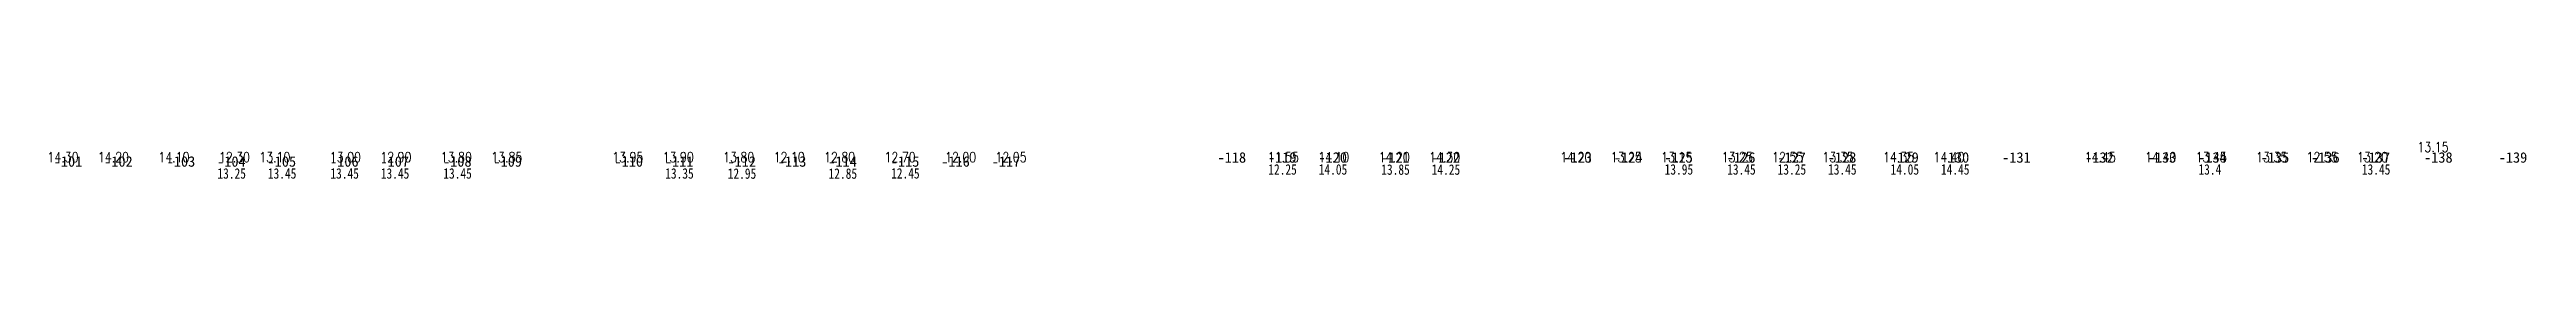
# Model space of a CAD drawing. Header units: millimetres. Extents: x 750450 to 1215890, y -2608 to 304071.
# Drawn here: x 779001 to 901800, y 302235 to 304071 of the extents above; entities that cross this region are included whole.
import ezdxf
from ezdxf.enums import TextEntityAlignment as Align

# ---------------------------------------------------------------- set-up
doc = ezdxf.new("R2010")
doc.units = ezdxf.units.MM
doc.header["$LTSCALE"] = 1000
for name, color, linetype in [('p-a-price-generated', 96, 'Continuous'), ('P_number', 120, 'Continuous'), ('P_price', 211, 'Continuous')]:
    doc.layers.add(name, color=color, linetype=linetype)
doc.styles.add('romand', font='romand.shx', dxfattribs={"width": 0.8})
doc.styles.add('华文细黑', font='STXIHEI.TTF')
doc.styles.add('黑体', font='simhei.ttf', dxfattribs={"width": 0.8})

msp = doc.modelspace()

# ---------------------------------------------------------------- texts
at = {"layer": 'p-a-price-generated', "style": 'romand', "width": 0.8}
for s, p in [('14.30', (778898, 303071, 0)), ('14.20', (781398, 303071, 0)), ('14.10', (784398, 303071, 0)), ('12.30', (787398, 303071, 0)), ('13.10', (789398, 303071, 0)), ('13.00', (792898, 303071, 0)), ('12.90', (795398, 303071, 0)), ('13.80', (798398, 303071, 0)), ('13.85', (800898, 303071, 0)), ('13.95', (806898, 303071, 0)), ('13.90', (809398, 303071, 0)), ('13.80', (812398, 303071, 0)), ('12.10', (814898, 303071, 0)), ('12.80', (817398, 303071, 0)), ('12.70', (820398, 303071, 0)), ('12.00', (823398, 303071, 0)), ('12.05', (825898, 303071, 0)), ('11.55', (839398, 303071, 0)), ('14.10', (841898, 303071, 0)), ('14.20', (844898, 303071, 0)), ('14.30', (847398, 303071, 0)), ('14.20', (853898, 303071, 0)), ('13.25', (856398, 303071, 0)), ('13.15', (858898, 303071, 0)), ('13.25', (861898, 303071, 0)), ('12.55', (864398, 303071, 0)), ('13.35', (866898, 303071, 0)), ('14.35', (869898, 303071, 0)), ('14.40', (872398, 303071, 0)), ('14.45', (879898, 303071, 0)), ('14.40', (882898, 303071, 0)), ('13.45', (885398, 303071, 0)), ('13.35', (888398, 303071, 0)), ('12.55', (890898, 303071, 0)), ('13.20', (893398, 303071, 0)), ('13.15', (896398, 303571, 0))]:
    msp.add_text(s, height=500, dxfattribs=at).set_placement(p)
at = {"layer": 'P_number', "style": '华文细黑'}
for s, p in [('-101', (779917, 303100)), ('-102', (782417, 303100)), ('-103', (785517, 303100)), ('-104', (788017, 303100)), ('-105', (790517, 303100)), ('-106', (793617, 303100)), ('-107', (796117, 303100)), ('-108', (799217, 303100)), ('-109', (801717, 303100, 0)), ('-110', (807717, 303100, 0)), ('-111', (810217, 303100, 0)), ('-112', (813317, 303100, 0)), ('-113', (815817, 303100, 0)), ('-114', (818317, 303100, 0)), ('-115', (821417, 303100, 0)), ('-116', (823917, 303100, 0)), ('-117', (826417, 303100, 0)), ('-118', (837617, 303300, 0)), ('-119', (840117, 303300, 0)), ('-120', (842617, 303300, 0)), ('-121', (845717, 303300, 0)), ('-122', (848217, 303300, 0)), ('-123', (854767, 303300, 0)), ('-124', (857267, 303300, 0)), ('-125', (859767, 303300, 0)), ('-126', (862867, 303300, 0)), ('-127', (865367, 303300, 0)), ('-128', (867867, 303300, 0)), ('-129', (870967, 303300, 0)), ('-130', (873467, 303300, 0)), ('-131', (876517, 303300, 0)), ('-132', (880632, 303300, 0)), ('-133', (883732, 303300, 0)), ('-134', (886232, 303300, 0)), ('-135', (889332, 303300, 0)), ('-136', (891832, 303300, 0)), ('-137', (894332, 303300, 0)), ('-138', (897432, 303300, 0)), ('-139', (901132, 303300, 0))]:
    msp.add_text(s, height=520, dxfattribs=at).set_placement(p, align=Align.MIDDLE)
at = {"layer": 'P_price', "style": '黑体', "width": 0.8}
for s, p in [('13.25', (787323, 302250)), ('13.45', (789823, 302250)), ('13.45', (792923, 302250)), ('13.45', (795423, 302250)), ('13.45', (798523, 302250)), ('13.35', (809523, 302250)), ('12.95', (812623, 302244)), ('12.85', (817623, 302244)), ('12.45', (820723, 302256)), ('12.25', (839423, 302450)), ('14.05', (841923, 302450)), ('13.85', (845023, 302444)), ('14.25', (847523, 302444)), ('13.95', (859073, 302450)), ('13.45', (862173, 302450)), ('13.25', (864673, 302450)), ('13.45', (867173, 302450)), ('14.05', (870273, 302450)), ('14.45', (872773, 302450)), ('13.4', (885538, 302450)), ('13.45', (893638, 302450))]:
    msp.add_text(s, height=520, dxfattribs=at).set_placement(p)

doc.saveas('drawing.dxf')
